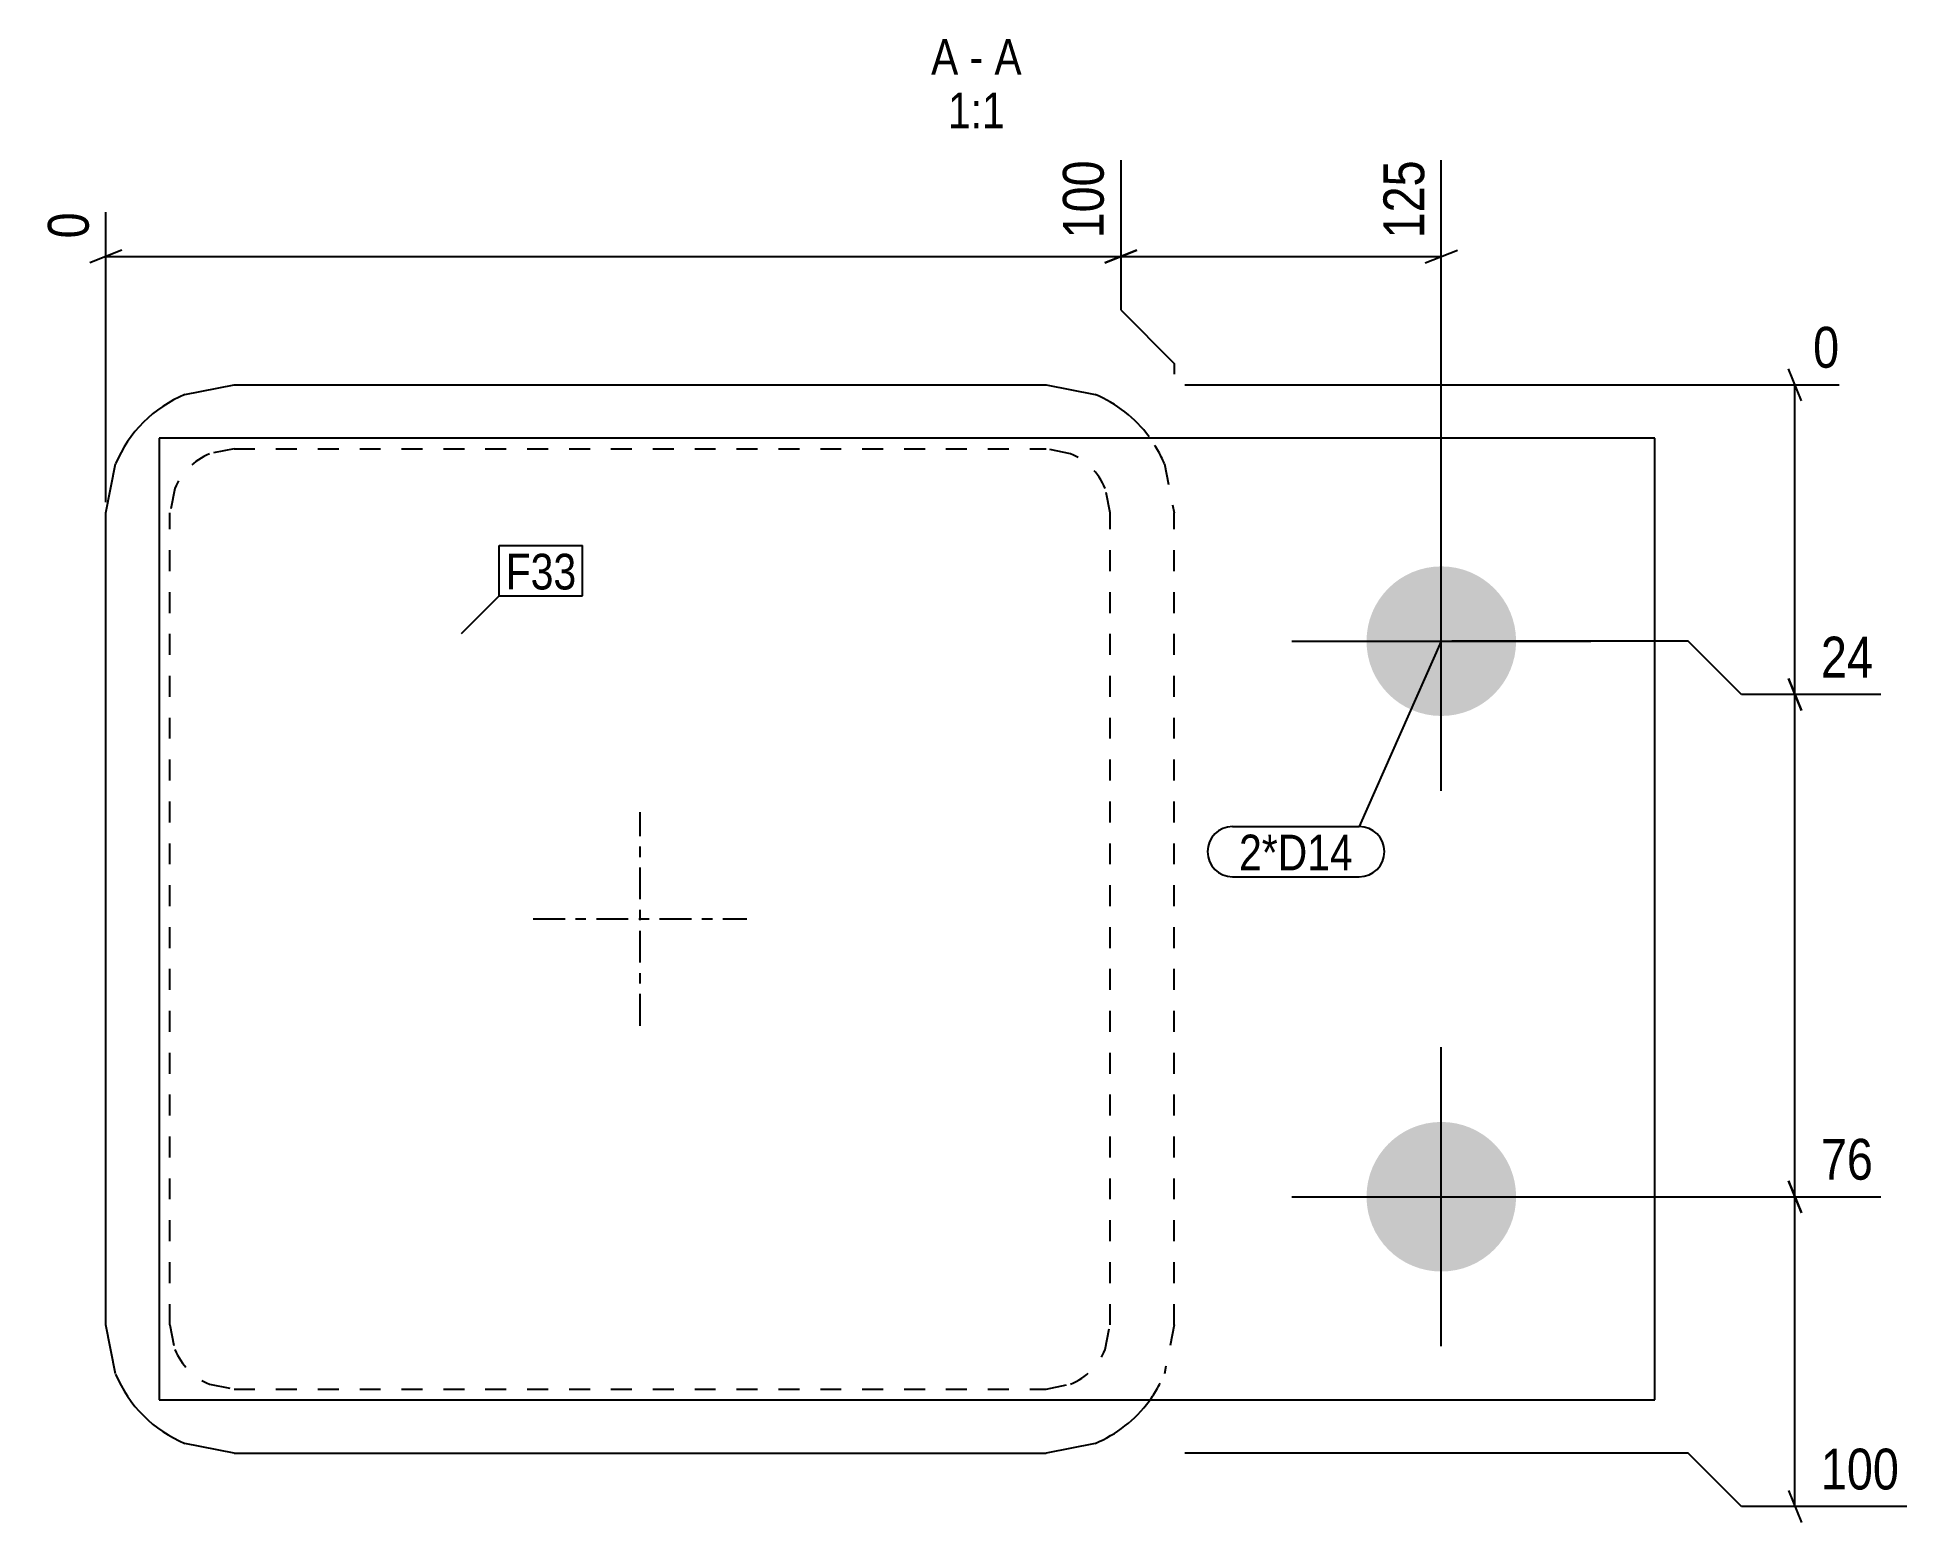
# Model space of a CAD drawing. Header units: millimetres. Extents: x 5 to 28647, y 2 to 799.
# Drawn here: x 15535.4 to 15710.4, y 2.4 to 141.4 of the extents above; entities that cross this region are included whole.
import ezdxf

# ---------------------------------------------------------------- set-up
doc = ezdxf.new("R2010")
doc.units = ezdxf.units.MM
doc.linetypes.add('DXK_LINE_DOT2', pattern=[3.9198, 1.9599, -1.9599])
doc.linetypes.add('DXK_LINE_DOT3', pattern=[5.9187, 2.979, -0.9799, 0.9799, -0.9799])
for name, color, linetype in [('MÅLSÆTNING', 7, 'Continuous'), ('STÅL', 7, 'Continuous'), ('TEKST', 7, 'Continuous')]:
    doc.layers.add(name, color=color, linetype=linetype)
doc.styles.add('Arial Narrow', font='ARIALN.TTF', dxfattribs={"height": 0.2})

msp = doc.modelspace()

# ---------------------------------------------------------------- hatches: boundary and pattern name
at = {"layer": 'STÅL', "linetype": 'Continuous'}
for points in [[(15666.78, 91.9, -1), (15666.78, 77.9, -1)], [(15666.78, 39.9, -1), (15666.78, 25.9, -1)]]:
    msp.add_hatch(color=96, dxfattribs=at).paths.add_polyline_path(points)

# ---------------------------------------------------------------- linework, layer by layer
at = {"layer": 'MÅLSÆTNING', "color": 7, "linetype": 'Continuous'}
for p, q in [((15636.78, 129.91), (15636.78, 115.9)), ((15636.78, 129.91), (15636.78, 115.9)), ((15666.78, 85.9), (15666.78, 129.91)), ((15541.78, 97.9), (15541.78, 125.04)), ((15543.28, 121.5), (15540.28, 120.3)), ((15541.78, 120.9), (15636.78, 120.9)), ((15638.28, 121.5), (15635.28, 120.3)), ((15635.28, 120.3), (15638.28, 121.5)), ((15636.78, 120.9), (15666.78, 120.9)), ((15665.28, 120.3), (15668.28, 121.5)), ((15636.78, 115.9), (15641.78, 110.9)), ((15636.78, 115.9), (15641.78, 110.9)), ((15641.78, 110.9), (15641.78, 109.9)), ((15641.78, 110.9), (15641.78, 109.9)), ((15700.48, 107.4), (15699.28, 110.4)), ((15642.78, 108.9), (15704.02, 108.9)), ((15699.88, 79.9), (15699.88, 108.9)), ((15689.88, 84.9), (15667.78, 84.9)), ((15689.88, 84.9), (15667.78, 84.9)), ((15694.88, 79.9), (15689.88, 84.9)), ((15694.88, 79.9), (15689.88, 84.9)), ((15700.48, 78.4), (15699.28, 81.4)), ((15699.28, 81.4), (15700.48, 78.4)), ((15707.91, 79.9), (15694.88, 79.9)), ((15699.88, 32.9), (15699.88, 79.9)), ((15700.48, 31.4), (15699.28, 34.4)), ((15699.28, 34.4), (15700.48, 31.4)), ((15667.78, 32.9), (15707.91, 32.9)), ((15699.88, 3.9), (15699.88, 32.9)), ((15689.88, 8.9), (15642.78, 8.9)), ((15694.88, 3.9), (15689.88, 8.9)), ((15699.28, 5.4), (15700.48, 2.4)), ((15710.35, 3.9), (15694.88, 3.9))]:
    msp.add_line(p, q, dxfattribs=at)
at = {"layer": 'STÅL', "color": 2, "linetype": 'Continuous'}
for p, q in [((15549.18, 107.99), (15553.78, 108.9)), ((15553.78, 108.9), (15629.78, 108.9)), ((15629.78, 108.9), (15634.37, 107.99)), ((15546.78, 103.9), (15546.78, 13.9)), ((15686.78, 103.9), (15546.78, 103.9)), ((15686.78, 13.9), (15686.78, 103.9)), ((15541.78, 96.9), (15542.69, 101.49)), ((15541.78, 20.9), (15541.78, 96.9)), ((15542.69, 16.31), (15541.78, 20.9)), ((15546.78, 13.9), (15686.78, 13.9)), ((15553.78, 8.9), (15549.18, 9.81)), ((15553.78, 8.9), (15629.78, 8.9)), ((15634.37, 9.81), (15629.78, 8.9))]:
    msp.add_line(p, q, dxfattribs=at)
at = {"layer": 'STÅL', "color": 7, "linetype": 'DXK_LINE_DOT2'}
for p, q in [((15553.78, 102.9), (15551.48, 102.44)), ((15553.78, 102.9), (15629.78, 102.9)), ((15632.07, 102.44), (15629.78, 102.9)), ((15640.86, 101.49), (15641.78, 96.9)), ((15548.23, 99.2), (15547.78, 96.9)), ((15635.78, 96.9), (15635.32, 99.2)), ((15547.78, 20.9), (15547.78, 96.9)), ((15635.78, 20.9), (15635.78, 96.9)), ((15641.78, 20.9), (15641.78, 96.9)), ((15547.78, 20.9), (15548.23, 18.6)), ((15635.32, 18.6), (15635.78, 20.9)), ((15641.78, 20.9), (15640.86, 16.31)), ((15551.48, 15.36), (15553.78, 14.9)), ((15553.78, 14.9), (15629.78, 14.9)), ((15629.78, 14.9), (15632.07, 15.36))]:
    msp.add_line(p, q, dxfattribs=at)
at = {"layer": 'STÅL', "color": 96, "linetype": 'Continuous'}
for p, q in [((15666.78, 70.9), (15666.78, 98.9)), ((15652.78, 84.9), (15680.78, 84.9)), ((15666.78, 18.9), (15666.78, 46.9)), ((15652.78, 32.9), (15680.78, 32.9))]:
    msp.add_line(p, q, dxfattribs=at)
at = {"layer": 'STÅL', "color": 7, "linetype": 'DXK_LINE_DOT3'}
for p, q in [((15591.78, 48.9), (15591.78, 68.9)), ((15581.78, 58.9), (15601.78, 58.9))]:
    msp.add_line(p, q, dxfattribs=at)
at = {"layer": 'STÅL', "color": 2, "linetype": 'Continuous'}
for centre, start, end in [((15553.78, 96.9), 112.5, 157.5), ((15629.78, 96.9), 36.4486, 67.5), ((15553.78, 20.9), 202.5, 247.5), ((15629.78, 20.9), 292.5, 323.5514)]:
    msp.add_arc(centre, 12, start, end, dxfattribs=at)
at = {"layer": 'STÅL', "color": 7, "linetype": 'DXK_LINE_DOT2'}
for centre, radius, start, end in [((15629.78, 96.9), 12, 22.5, 36.4486), ((15553.78, 96.9), 6, 112.5, 157.5), ((15629.78, 96.9), 6, 22.5, 67.5), ((15553.78, 20.9), 6, 202.5, 247.5), ((15629.78, 20.9), 6, 292.5, 337.5), ((15629.78, 20.9), 12, 323.5514, 337.5)]:
    msp.add_arc(centre, radius, start, end, dxfattribs=at)

# ---------------------------------------------------------------- wipeouts: each hides what was drawn before it
at = {"color": 0, "linetype": 'Continuous'}
for points in [[(15621.58, 137.91), (15621.58, 141.41), (15619.02, 141.41), (15619.02, 137.91)], [(15623.9, 137.91), (15623.9, 141.41), (15622.63, 141.41), (15622.63, 137.91)], [(15627.51, 137.91), (15627.51, 141.41), (15624.95, 141.41), (15624.95, 137.91)], [(15625.93, 132.91), (15625.93, 136.41), (15620.6, 136.41), (15620.6, 132.91)]]:
    msp.add_wipeout(points, dxfattribs=at).dxf.layer = 'TEKST'
at = {"color": 0}
for points in [[(15585.81, 89.74), (15585.81, 93.24), (15579.21, 93.24), (15579.21, 89.74)], [(15658.5, 63.45), (15658.5, 66.95), (15647.85, 66.95), (15647.85, 63.45)]]:
    msp.add_wipeout(points, dxfattribs=at).dxf.layer = 'TEKST'

# ---------------------------------------------------------------- next in the draw order: texts
at = {"layer": 'TEKST', "color": 3, "linetype": 'Continuous', "style": 'Arial Narrow'}
for s, p in [('A', (15619.02, 137.91)), ('A', (15624.95, 137.91)), ('-', (15622.63, 137.91)), ('1:1', (15620.6, 132.91))]:
    msp.add_text(s, height=3.34, dxfattribs=at).set_placement(p)

# ---------------------------------------------------------------- next in the draw order: wipeouts: each hides what was drawn before it
at = {"color": 0, "linetype": 'Continuous'}
for points in [[(15635.98, 130.71), (15630.38, 130.71), (15630.38, 121.8), (15635.98, 121.8)], [(15665.98, 130.71), (15660.38, 130.71), (15660.38, 121.8), (15665.98, 121.8)], [(15540.98, 125.84), (15535.38, 125.84), (15535.38, 121.8), (15540.98, 121.8)], [(15704.82, 109.7), (15704.82, 115.3), (15700.78, 115.3), (15700.78, 109.7)], [(15707.99, 80.7), (15707.99, 86.3), (15701.51, 86.3), (15701.51, 80.7)], [(15707.99, 33.7), (15707.99, 39.3), (15701.51, 39.3), (15701.51, 33.7)], [(15710.42, 4.7), (15710.42, 10.3), (15701.51, 10.3), (15701.51, 4.7)]]:
    msp.add_wipeout(points, dxfattribs=at).dxf.layer = 'MÅLSÆTNING'
at = {"color": 0}
for points in [[(15585.81, 89.74), (15585.81, 93.24), (15579.21, 93.24), (15579.21, 89.74)], [(15658.5, 63.45), (15658.5, 66.95), (15647.85, 66.95), (15647.85, 63.45)]]:
    msp.add_wipeout(points, dxfattribs=at).dxf.layer = 'TEKST'

# ---------------------------------------------------------------- next in the draw order: linework, layer by layer
at = {"layer": 'MÅLSÆTNING', "color": 7, "linetype": 'Continuous'}
for p, q in [((15707.91, 79.9), (15694.88, 79.9)), ((15667.78, 32.9), (15707.91, 32.9))]:
    msp.add_line(p, q, dxfattribs=at)
at = {"layer": 'TEKST', "color": 7, "linetype": 'Continuous'}
for p, q in [((15578.61, 93.84), (15586.41, 93.84)), ((15578.61, 89.14), (15578.61, 93.84)), ((15586.41, 89.14), (15586.41, 93.84)), ((15575.07, 85.61), (15578.61, 89.14)), ((15578.61, 89.14), (15586.41, 89.14)), ((15666.78, 84.9), (15659.1, 67.55)), ((15647.25, 67.55), (15659.1, 67.55)), ((15647.25, 62.85), (15659.1, 62.85))]:
    msp.add_line(p, q, dxfattribs=at)
for centre, start, end in [((15647.25, 65.2), 90, 270), ((15659.1, 65.2), 270, 90)]:
    msp.add_arc(centre, 2.35, start, end, dxfattribs=at)

# ---------------------------------------------------------------- next in the draw order: texts
at = {"layer": 'MÅLSÆTNING', "color": 3, "linetype": 'Continuous', "style": 'Arial Narrow'}
for s, height, p in [('100', 3.818, (15635.18, 122.6)), ('125', 3.818, (15665.18, 122.6)), ('0', 3.82, (15540.18, 122.6))]:
    msp.add_text(s, height=height, rotation=90.0002, dxfattribs=at).set_placement(p)
for s, height, p in [('0', 3.82, (15701.58, 110.5)), ('24', 3.818, (15702.31, 81.5)), ('76', 3.818, (15702.31, 34.5)), ('100', 3.818, (15702.31, 5.5))]:
    msp.add_text(s, height=height, dxfattribs=at).set_placement(p)
at = {"layer": 'TEKST', "color": 3, "style": 'Arial Narrow'}
for s, p in [('F33', (15579.21, 89.74)), ('2*D14', (15647.85, 63.45))]:
    msp.add_text(s, height=3.34, dxfattribs=at).set_placement(p)

doc.saveas('drawing.dxf')
